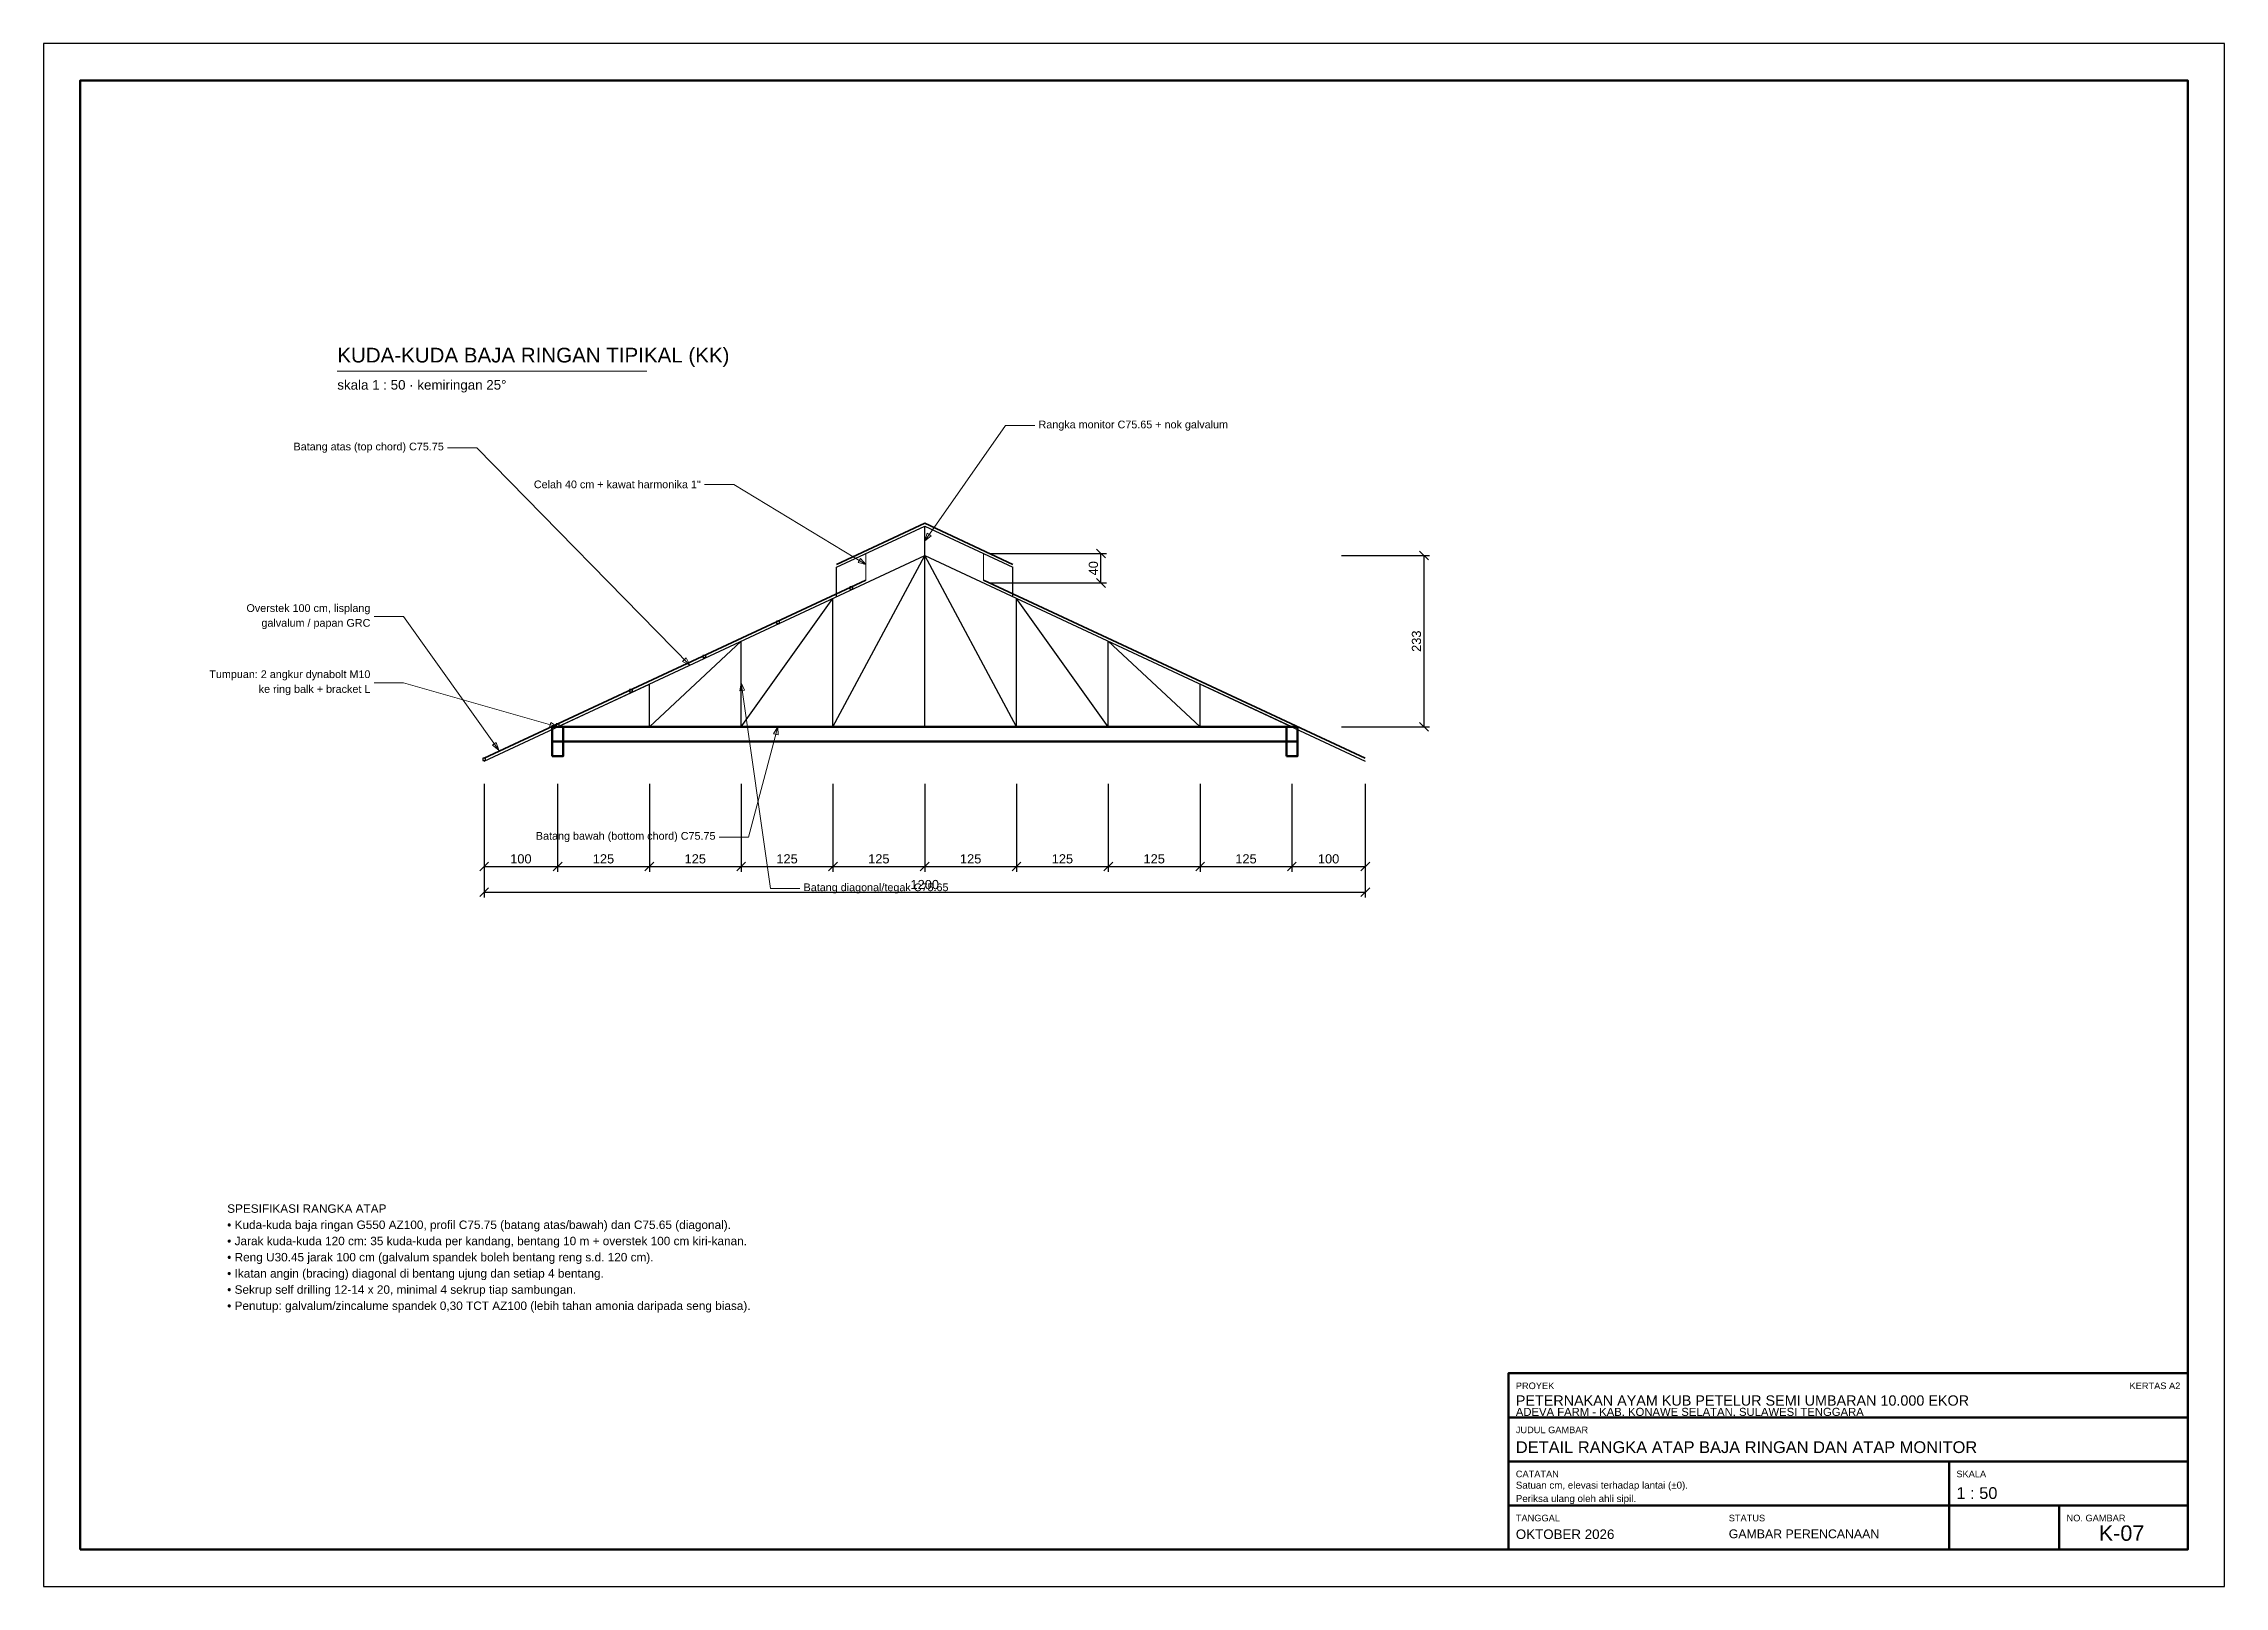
# Model space of a CAD drawing. Header units: centimetres. Extents: x 0 to 31918, y 0 to 4200.
# Drawn here: x 25572 to 28542, y 0 to 2100 of the extents above; entities that cross this region are included whole.
import ezdxf
from ezdxf.enums import TextEntityAlignment as Align

# ---------------------------------------------------------------- set-up
doc = ezdxf.new("R2010")
doc.units = ezdxf.units.CM
for name, color, linetype, lineweight in [('A-ATAP', 5, 'CONTINUOUS', 35), ('A-BAJA', 6, 'CONTINUOUS', 25), ('A-DIM', 140, 'CONTINUOUS', 13), ('A-FRAME', 7, 'CONTINUOUS', 50), ('A-KAWAT', 94, 'CONTINUOUS', 13), ('A-STRUKTUR', 7, 'CONTINUOUS', 50), ('A-TEKS', 7, 'CONTINUOUS', 18)]:
    doc.layers.add(name, color=color, linetype=linetype, lineweight=lineweight)
doc.styles.add('ARIAL', font='arial.ttf')
doc.dimstyles.new('D50', dxfattribs={"dimtxt": 12.5, "dimasz": 10, "dimexe": 7.5, "dimexo": 7.5, "dimgap": 4, "dimtad": 1, "dimdec": 0, "dimtxsty": 'ARIAL', "dimtsz": 6, "dimcen": 2.5, "dimclrd": 140, "dimclre": 140, "dimclrt": 250, "dimazin": 3, "dimtfac": 1, "dimtmove": 0, "dimatfit": 3})

msp = doc.modelspace()

# ---------------------------------------------------------------- texts
at = {"layer": 'A-TEKS', "style": 'ARIAL'}
msp.add_text('KUDA-KUDA BAJA RINGAN TIPIKAL (KK)', height=20, dxfattribs=at).set_placement((25972, 1660), align=Align.BOTTOM_LEFT)
for s, height, p in [('skala 1 : 50 · kemiringan 25°', 13, (25972, 1642)), ('PROYEK', 9, (27577, 277.5)), ('ADEVA FARM - KAB. KONAWE SELATAN, SULAWESI TENGGARA', 11, (27577, 243)), ('PETERNAKAN AYAM KUB PETELUR SEMI UMBARAN 10.000 EKOR', 14, (27577, 260)), ('JUDUL GAMBAR', 9, (27577, 217.5)), ('DETAIL RANGKA ATAP BAJA RINGAN DAN ATAP MONITOR', 16, (27577, 197.5)), ('CATATAN', 9, (27577, 157.5)), ('SKALA', 9, (28177, 157.5)), ('1 : 50', 16, (28177, 135)), ('TANGGAL', 9, (27577, 97.5)), ('STATUS', 9, (27867, 97.5)), ('NO. GAMBAR', 9, (28327, 97.5)), ('OKTOBER 2026', 13, (27577, 77.5)), ('GAMBAR PERENCANAAN', 12, (27867, 77.5))]:
    msp.add_text(s, height=height, dxfattribs=at).set_placement(p, align=Align.TOP_LEFT)
msp.add_text('KERTAS A2', height=9, dxfattribs=at).set_placement((28482, 277.5), align=Align.TOP_RIGHT)
msp.add_text('K-07', height=21, dxfattribs=at).set_placement((28402, 72.5), align=Align.MIDDLE_CENTER)
at = {"layer": 'A-TEKS', "line_spacing_factor": 1.15, "style": 'ARIAL'}
for s, insert, char_height, attachment_point in [('Rangka monitor C75.65 + nok galvalum', (26927, 1580), 10.5, 4), ('Batang atas (top chord) C75.75', (26117, 1550), 10.5, 6), ('Celah 40 cm + kawat harmonika 1"', (26467, 1500), 10.5, 6), ('Overstek 100 cm, lisplang\\Pgalvalum / papan GRC', (26017, 1320), 10.5, 6), ('Tumpuan: 2 angkur dynabolt M10\\Pke ring balk + bracket L', (26017, 1230), 10.5, 6), ('Batang bawah (bottom chord) C75.75', (26487, 1020), 10.5, 6), ('Batang diagonal/tegak C75.65', (26607, 950), 10.5, 4), ('Satuan cm, elevasi terhadap lantai (±0).\\PPeriksa ulang oleh ahli sipil.', (27577, 142.5), 9.5, 1)]:
    msp.add_mtext(s, dxfattribs=dict(at, insert=insert, char_height=char_height, attachment_point=attachment_point))
at = {"layer": 'A-TEKS', "insert": (25822, 520), "char_height": 11.5, "width": 1200, "attachment_point": 1, "line_spacing_factor": 1.15, "style": 'ARIAL'}
msp.add_mtext('SPESIFIKASI RANGKA ATAP\\P• Kuda-kuda baja ringan G550 AZ100, profil C75.75 (batang atas/bawah) dan C75.65 (diagonal).\\P• Jarak kuda-kuda 120 cm: 35 kuda-kuda per kandang, bentang 10 m + overstek 100 cm kiri-kanan.\\P• Reng U30.45 jarak 100 cm (galvalum spandek boleh bentang reng s.d. 120 cm).\\P• Ikatan angin (bracing) diagonal di bentang ujung dan setiap 4 bentang.\\P• Sekrup self drilling 12-14 x 20, minimal 4 sekrup tiap sambungan.\\P• Penutup: galvalum/zincalume spandek 0,30 TCT AZ100 (lebih tahan amonia daripada seng biasa).', dxfattribs=at)

# ---------------------------------------------------------------- dimensions: what is measured, and where the dimension line sits
at = {"layer": 'A-DIM'}
for base, p1, p2 in [((27012, 1365.85), (26852, 1365.85), (26852, 1405.85)), ((27452, 1170), (27332, 1170), (27332, 1403.15))]:
    msp.add_linear_dim(base=base, p1=p1, p2=p2, angle=90, dimstyle='D50', dxfattribs=at).render()
for base, p1, p2 in [((26172, 980), (26172, 1100), (26272, 1100)), ((26172, 945), (26172, 1100), (27372, 1100)), ((26272, 980), (26272, 1100), (26397, 1100)), ((26397, 980), (26397, 1100), (26522, 1100)), ((26522, 980), (26522, 1100), (26647, 1100)), ((26647, 980), (26647, 1100), (26772, 1100)), ((26772, 980), (26772, 1100), (26897, 1100)), ((26897, 980), (26897, 1100), (27022, 1100)), ((27022, 980), (27022, 1100), (27147, 1100)), ((27147, 980), (27147, 1100), (27272, 1100)), ((27272, 980), (27272, 1100), (27372, 1100))]:
    msp.add_linear_dim(base=base, p1=p1, p2=p2, dimstyle='D50', dxfattribs=at).render()

# ---------------------------------------------------------------- linework, layer by layer
at = {"layer": 'A-ATAP'}
for points in [[(26652, 1391.2), (26772, 1447.15), (26892, 1391.2)], [(26172, 1127.37), (26692, 1369.85)], [(26852, 1369.85), (27372, 1127.37)]]:
    msp.add_lwpolyline(points, dxfattribs=at)
at = {"layer": 'A-BAJA'}
for p, q in [((26772, 1403.15), (26772, 1443.15)), ((26647, 1170), (26772, 1403.15)), ((26772, 1170), (26772, 1403.15)), ((26897, 1170), (26772, 1403.15)), ((26652, 1347.2), (26652, 1387.2)), ((26892, 1347.2), (26892, 1387.2)), ((26522, 1170), (26647, 1344.87)), ((26647, 1170), (26647, 1344.87)), ((26897, 1170), (26897, 1344.87)), ((27022, 1170), (26897, 1344.87)), ((26397, 1170), (26522, 1286.58)), ((26522, 1170), (26522, 1286.58)), ((27022, 1170), (27022, 1286.58)), ((27147, 1170), (27022, 1286.58)), ((26272, 1170), (26397, 1228.29)), ((26397, 1170), (26397, 1228.29)), ((27147, 1170), (27147, 1228.29)), ((27272, 1170), (27147, 1228.29)), ((26272, 1170), (27272, 1170))]:
    msp.add_line(p, q, dxfattribs=at)
for points in [[(26652, 1387.2), (26772, 1443.15), (26892, 1387.2)], [(26172, 1123.37), (26772, 1403.15)], [(26772, 1403.15), (27372, 1123.37)]]:
    msp.add_lwpolyline(points, dxfattribs=at)
for points in [[(26670, 1357.52), (26674, 1357.52), (26674, 1360.52), (26670, 1360.52)], [(26570, 1310.89), (26574, 1310.89), (26574, 1313.89), (26570, 1313.89)], [(26470, 1264.26), (26474, 1264.26), (26474, 1267.26), (26470, 1267.26)], [(26370, 1217.63), (26374, 1217.63), (26374, 1220.63), (26370, 1220.63)], [(26270, 1171), (26274, 1171), (26274, 1174), (26270, 1174)], [(26170, 1124.37), (26174, 1124.37), (26174, 1127.37), (26170, 1127.37)]]:
    msp.add_lwpolyline(points, close=True, dxfattribs=at)
at = {"layer": 'A-DIM'}
for points in [[(26772, 1423.15), (26882, 1580), (26922, 1580)], [(26452, 1253.94), (26162, 1550), (26122, 1550)], [(26692, 1390.85), (26512, 1500), (26472, 1500)], [(26192, 1138.37), (26062, 1320), (26022, 1320)], [(26272, 1170), (26062, 1230), (26022, 1230)], [(26522, 1230), (26562, 950), (26602, 950)], [(26572, 1170), (26532, 1020), (26492, 1020)]]:
    msp.add_lwpolyline(points, dxfattribs=at)
for points in [[(26772, 1423.15), (26780.7, 1429.89), (26775.37, 1433.62)], [(26692, 1390.85), (26684.7, 1399.08), (26681.33, 1393.52)], [(26452, 1253.94), (26446.97, 1263.72), (26442.32, 1259.17)], [(26522, 1230), (26520.27, 1219.14), (26526.7, 1220.06)], [(26272, 1170), (26262.79, 1176.01), (26261, 1169.76)], [(26572, 1170), (26566.15, 1160.68), (26572.43, 1159.01)], [(26192, 1138.37), (26188.53, 1148.81), (26183.24, 1145.02)]]:
    msp.add_lwpolyline(points, close=True, dxfattribs=at)
at = {"layer": 'A-FRAME'}
for p, q in [((27567, 230), (28492, 230)), ((27567, 170), (28492, 170)), ((28167, 50), (28167, 170)), ((27567, 110), (28492, 110)), ((28317, 50), (28317, 110))]:
    msp.add_line(p, q, dxfattribs=at)
at = {"layer": 'A-FRAME', "lineweight": 25}
msp.add_lwpolyline([(25572, 0), (28542, 0), (28542, 2100), (25572, 2100)], close=True, dxfattribs=at)
at = {"layer": 'A-FRAME'}
for points in [[(25622, 50), (28492, 50), (28492, 2050), (25622, 2050)], [(27567, 50), (28492, 50), (28492, 290), (27567, 290)]]:
    msp.add_lwpolyline(points, close=True, dxfattribs=at)
at = {"layer": 'A-KAWAT'}
for p, q in [((26692, 1369.85), (26692, 1405.85)), ((26852, 1369.85), (26852, 1405.85))]:
    msp.add_line(p, q, dxfattribs=at)
at = {"layer": 'A-STRUKTUR'}
for points in [[(26264.5, 1130), (26279.5, 1130), (26279.5, 1170), (26264.5, 1170)], [(26264.5, 1150), (27279.5, 1150), (27279.5, 1170), (26264.5, 1170)], [(27264.5, 1130), (27279.5, 1130), (27279.5, 1170), (27264.5, 1170)]]:
    msp.add_lwpolyline(points, close=True, dxfattribs=at)
at = {"layer": 'A-TEKS'}
msp.add_line((25972, 1654), (26393.6, 1654), dxfattribs=at)

msp.set_redraw_order([(e.dxf.handle, doc.entitydb.next_handle()) for e in msp.query("TEXT MTEXT ATTDEF DIMENSION ARC_DIMENSION")])  # texts and dimensions are drawn at this point

doc.saveas('drawing.dxf')
